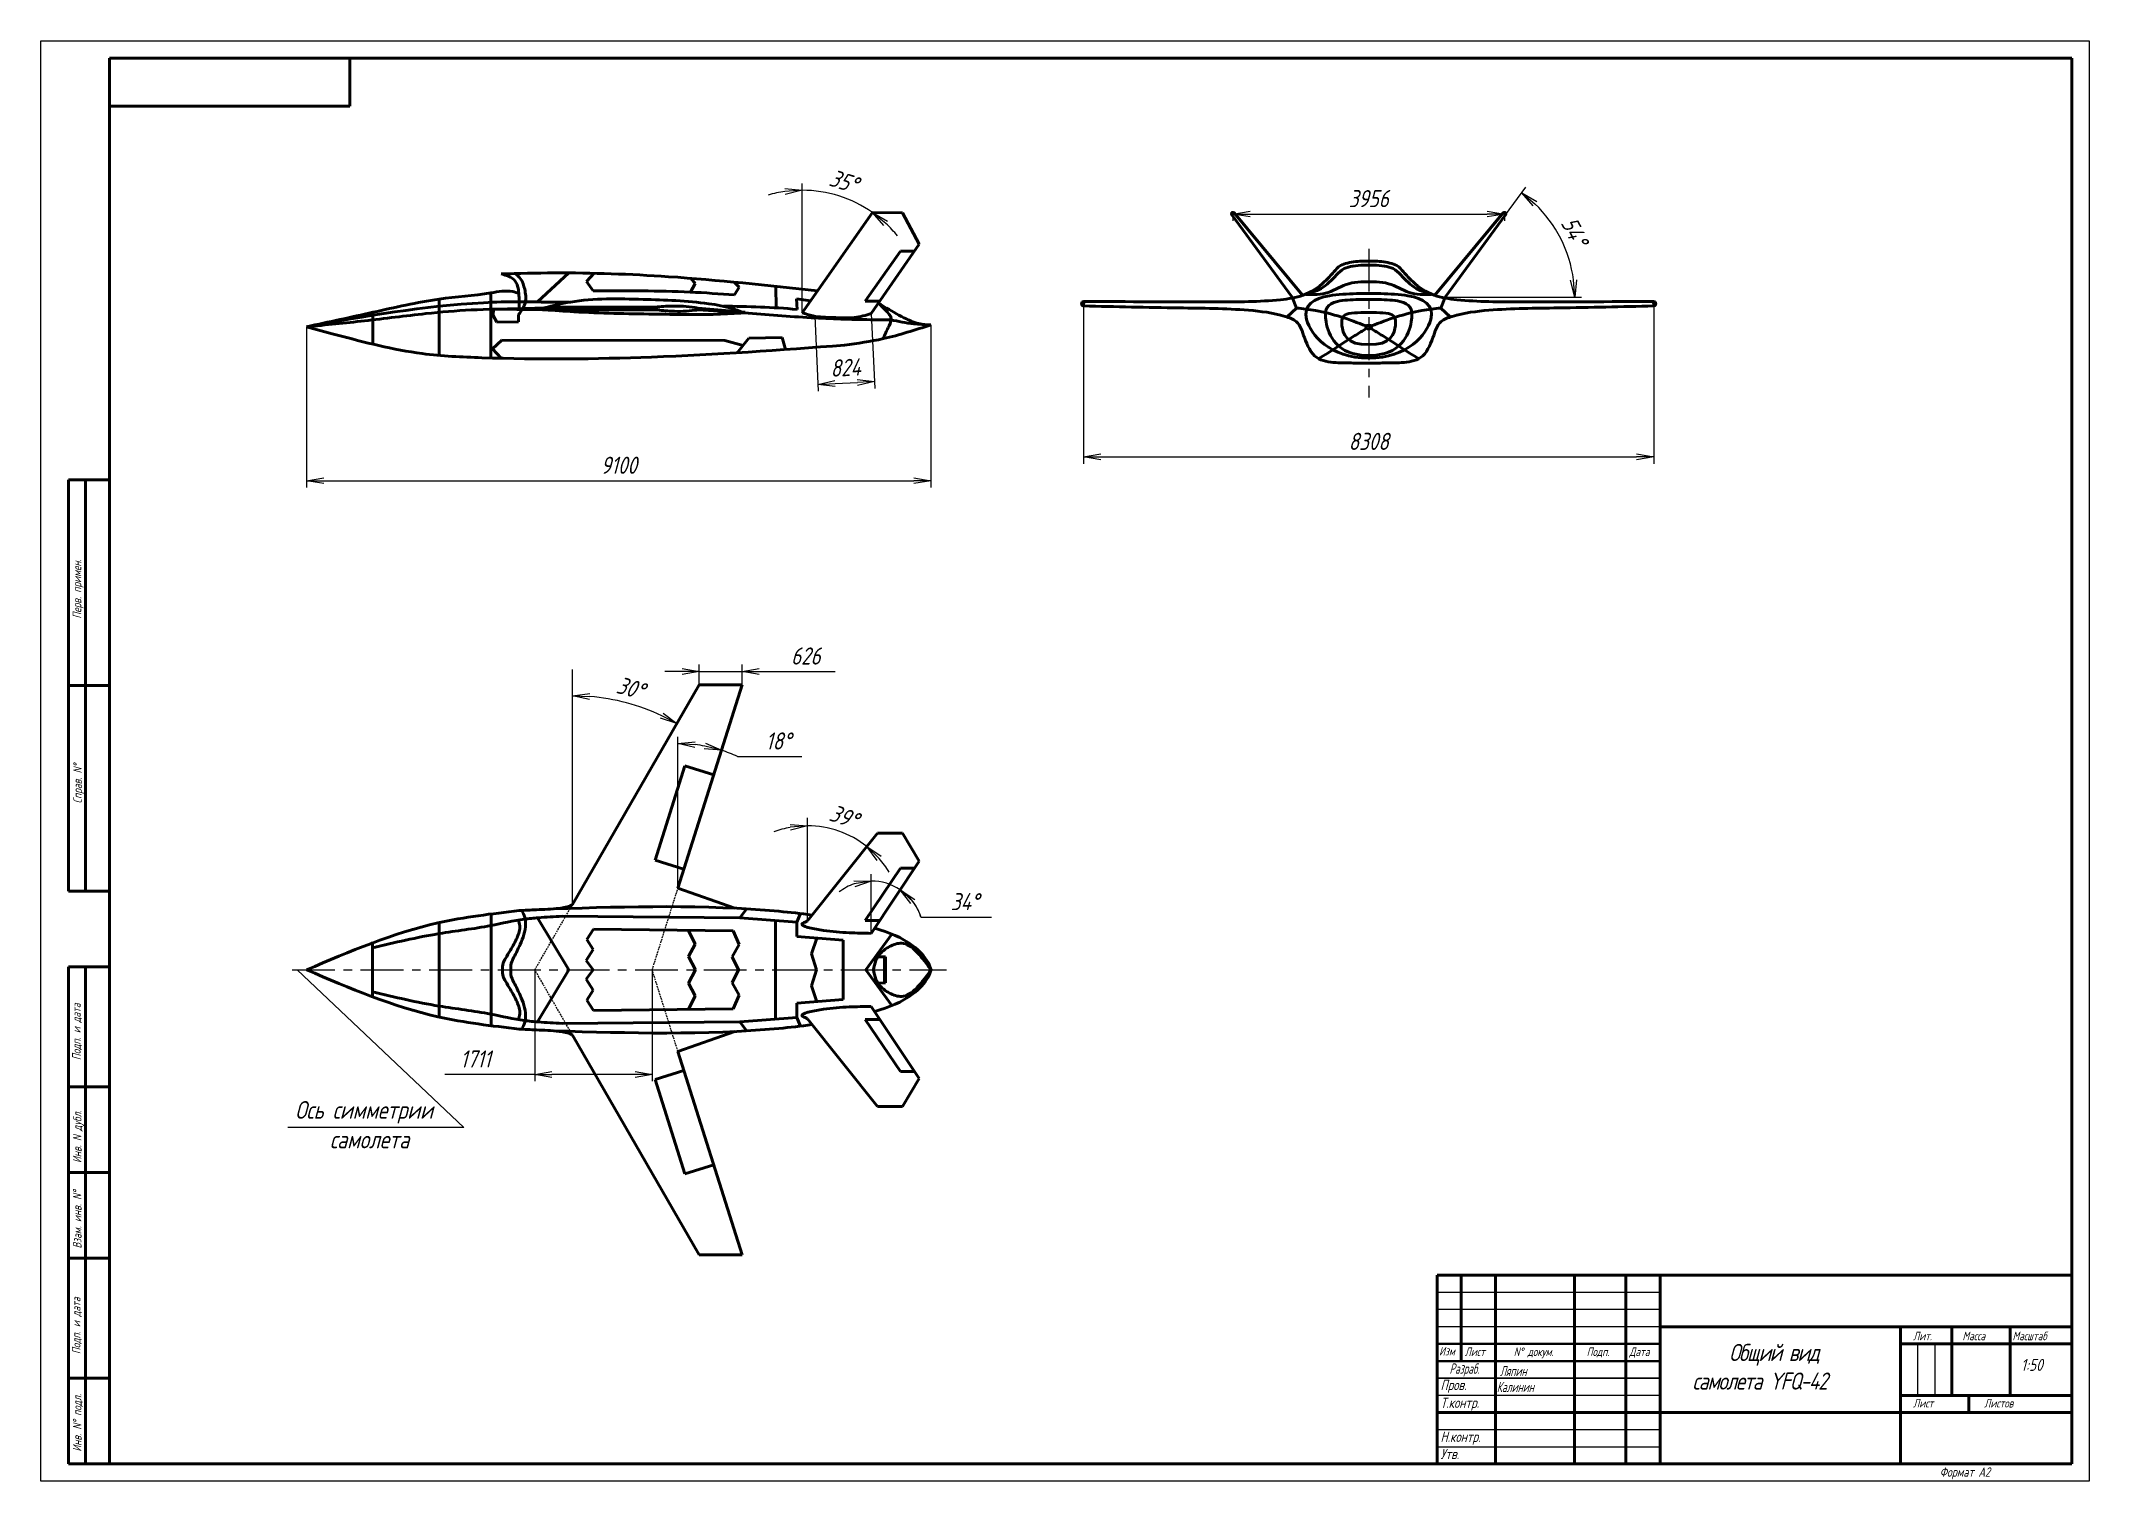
# Model space of a CAD drawing. Header units: millimetres. Extents: x 38559 to 1932156, y -475559 to 1027176.
# Drawn here: x 39448 to 40045, y 20149 to 20569 of the extents above; entities that cross this region are included whole.
import ezdxf
from ezdxf.enums import TextEntityAlignment as Align

# ---------------------------------------------------------------- set-up
doc = ezdxf.new("R2010")
doc.units = ezdxf.units.MM
doc.linetypes.add('CENTER', pattern=[2, 1.25, -0.25, 0.25, -0.25])
doc.linetypes.add('DASHED', pattern=[0.75, 0.5, -0.25])
for name, color, linetype, lineweight in [('_axes (Оси)', 6, 'CENTER', 30), ('_basic (Основной)', 4, 'Continuous', 60), ('_contour (Тонкий)', 7, 'Continuous', 30), ('_invisible (Невидимый)', 1, 'DASHED', 30), ('_remote (Тонкий)', 9, 'Continuous', 30), ('_text (Надписи)', 2, 'Continuous', 30)]:
    doc.layers.add(name, color=color, linetype=linetype, lineweight=lineweight)
doc.styles.add('ESKD', font='eskd.shx', dxfattribs={"oblique": 15, "height": 5})
doc.styles.add('стиль рамки', font='romans.shx', dxfattribs={"width": 0.75, "oblique": 15, "height": 3.5})
doc.dimstyles.new('ESKD', dxfattribs={"dimtxt": 5, "dimasz": 5, "dimexe": 2, "dimexo": 0, "dimgap": 2, "dimtad": 1, "dimtoh": 1, "dimzin": 12, "dimdsep": 46, "dimtxsty": 'ESKD', "dimblk1": 'OPEN', "dimblk2": 'OPEN', "dimsah": 1, "dimcen": 5, "dimclrd": 256, "dimclre": 256, "dimclrt": 2, "dimadec": 0, "dimazin": 0, "dimtfac": 1, "dimtmove": 0, "dimatfit": 3, "dimldrblk": 'OPEN', "dimfxl": 1, "dimtolj": 1, "dimtzin": 12, "dimlwd": -1, "dimlwe": -1, "dimarcsym": 0})

msp = doc.modelspace()

# ---------------------------------------------------------------- texts
at = {"layer": '_contour (Тонкий)', "color": 2, "transparency": 33554687, "insert": (39920.103, 20188.827), "char_height": 5, "attachment_point": 1, "style": 'ESKD'}
msp.add_mtext_dynamic_manual_height_columns('\\pi20.082;{\\T0.9;Общий вид\\P\\pi9.4077;самолета YFQ-42}', width=70.09073, gutter_width=12.5, heights=[25.222], dxfattribs=at)
at = {"layer": '_text (Надписи)', "transparency": 33554687, "style": 'стиль рамки', "oblique": 15, "width": 0.75}
for s, p in [('Перв. примен.', (39459.856, 20400.339)), ('Справ. N%%d', (39460.011, 20346.454)), ('Подп. и дата', (39459.677, 20271.597)), ('Инв. N дубл.', (39459.921, 20241.572)), ('Взам. инв. N%%d', (39459.921, 20216.645)), ('Подп. и дата', (39459.627, 20185.86)), ('Инв. N%%d подл.', (39459.921, 20157.394))]:
    msp.add_text(s, height=2.5, rotation=90, dxfattribs=at).set_placement(p)
at = {"layer": '_text (Надписи)', "transparency": 33554687, "oblique": 15}
for s, height, style, width, p in [('Лит.', 2.5, 'стиль рамки', 0.75, (39993.821, 20189.892)), ('Масса', 2.5, 'стиль рамки', 0.75, (40008.196, 20189.892)), ('Масштаб', 2.5, 'стиль рамки', 0.75, (40022.788, 20189.892)), ('Изм', 2.5, 'стиль рамки', 0.75, (39855.648, 20185.439)), ('Лист', 2.5, 'стиль рамки', 0.75, (39863.124, 20185.289)), ('N%%d докум. ', 2.5, 'стиль рамки', 0.75, (39877.408, 20185.289)), ('Подп.', 2.5, 'стиль рамки', 0.75, (39898.66, 20185.289)), ('Дата', 2.5, 'стиль рамки', 0.75, (39911.111, 20185.289)), ('Ляпин', 3, 'ESKD', 0.8, (39873.378, 20179.429)), ('Пров.', 3, 'стиль рамки', 0.75, (39856.065, 20175.356)), ('Т.контр.', 3, 'стиль рамки', 0.75, (39856.065, 20170.161)), ('Калинин', 3, 'ESKD', 0.8, (39872.473, 20174.772)), ('Лист', 2.5, 'стиль рамки', 0.75, (39993.821, 20170.278)), ('Листов', 2.5, 'стиль рамки', 0.75, (40014.545, 20170.278)), ('Н.контр.', 3, 'стиль рамки', 0.75, (39856.065, 20160.239)), ('Утв.', 3, 'стиль рамки', 0.75, (39856.065, 20155.219)), ('Формат А2', 2.75, 'стиль рамки', 0.75, (40001.567, 20150.077))]:
    msp.add_text(s, height=height, dxfattribs=dict(at, style=style, width=width)).set_placement(p)
at = {"layer": '_text (Надписи)', "transparency": 33554687, "style": 'ESKD', "oblique": 15, "width": 0.8}
msp.add_text('Разраб.', height=3, dxfattribs=at).set_placement((39863.008, 20180.117), align=Align.CENTER)
at = {"layer": '_text (Надписи)', "transparency": 33554687, "attachment_point": 1, "style": 'ESKD'}
for s, width, gutter_width, heights, insert, char_height in [('Ось симметрии\\P\\pi10.129;самолета', 51.29471, 25.868, [0], (39522.19, 20259.655), 5.17369), ('1:50', 13.49994, 25, [7.477], (40025.283, 20184.459), 3.5)]:
    msp.add_mtext_dynamic_manual_height_columns(s, width=width, gutter_width=gutter_width, heights=heights, dxfattribs=dict(at, insert=insert, char_height=char_height))

# ---------------------------------------------------------------- blocks, each defined once
blk = doc.blocks.new('_OPEN')
at = {"color": 0, "linetype": 'ByBlock'}
for p, q in [((-1, 0.17), (0, 0)), ((0, 0), (-1, -0.17)), ((0, 0), (-1, 0))]:
    blk.add_line(p, q, dxfattribs=at)
blk = doc.blocks.new('*D73')
at = {"layer": '_contour (Тонкий)', "transparency": 16777216}
for p, q in [((39795.56, 20518.38), (39795.56, 20516.35)), ((39800.56, 20518.35), (39869.68, 20518.35)), ((39874.68, 20518.38), (39874.68, 20516.35))]:
    blk.add_line(p, q, dxfattribs=at)
at = {"layer": 'Defpoints', "color": 0, "transparency": 16777216}
for p in [(39795.56, 20518.38), (39874.68, 20518.38), (39874.68, 20518.35)]:
    blk.add_point(p, dxfattribs=at)
at = {"layer": '_contour (Тонкий)', "transparency": 16777216, "xscale": 5, "yscale": 5, "zscale": 5, "rotation": 180}
blk.add_blockref('_OPEN', (39795.56, 20518.35), dxfattribs=at)
at = {"layer": '_contour (Тонкий)', "transparency": 16777216, "xscale": 5, "yscale": 5, "zscale": 5}
blk.add_blockref('_OPEN', (39874.68, 20518.35), dxfattribs=at)
at = {"layer": '_contour (Тонкий)', "color": 2, "transparency": 16777216, "insert": (39835.12, 20522.85), "char_height": 5, "attachment_point": 5, "style": 'ESKD'}
blk.add_mtext('\\A1;3956', dxfattribs=at)
blk = doc.blocks.new('*D74')
at = {"layer": '_contour (Тонкий)', "transparency": 16777216}
for p, q in [((39752.04, 20491.54), (39752.04, 20445.54)), ((39918.2, 20491.54), (39918.2, 20445.54)), ((39757.04, 20447.54), (39913.2, 20447.54))]:
    blk.add_line(p, q, dxfattribs=at)
at = {"layer": 'Defpoints', "color": 0, "transparency": 16777216}
for p in [(39752.04, 20491.54), (39918.2, 20491.54), (39918.2, 20447.54)]:
    blk.add_point(p, dxfattribs=at)
at = {"layer": '_contour (Тонкий)', "transparency": 16777216, "xscale": 5, "yscale": 5, "zscale": 5, "rotation": 180}
blk.add_blockref('_OPEN', (39752.04, 20447.54), dxfattribs=at)
at = {"layer": '_contour (Тонкий)', "transparency": 16777216, "xscale": 5, "yscale": 5, "zscale": 5}
blk.add_blockref('_OPEN', (39918.2, 20447.54), dxfattribs=at)
at = {"layer": '_contour (Тонкий)', "color": 2, "transparency": 16777216, "insert": (39835.12, 20452.04), "char_height": 5, "attachment_point": 5, "style": 'ESKD'}
blk.add_mtext('\\A1;8308', dxfattribs=at)
blk = doc.blocks.new('*D75')
at = {"layer": '_contour (Тонкий)', "transparency": 16777216}
for p, q in [((39525.53, 20485.47), (39525.53, 20438.58)), ((39707.54, 20486.03), (39707.54, 20438.58)), ((39530.53, 20440.58), (39702.54, 20440.58))]:
    blk.add_line(p, q, dxfattribs=at)
at = {"layer": 'Defpoints', "color": 0, "transparency": 16777216}
for p in [(39525.53, 20485.47), (39707.54, 20486.03), (39707.54, 20440.58)]:
    blk.add_point(p, dxfattribs=at)
at = {"layer": '_contour (Тонкий)', "transparency": 16777216, "xscale": 5, "yscale": 5, "zscale": 5, "rotation": 180}
blk.add_blockref('_OPEN', (39525.53, 20440.58), dxfattribs=at)
at = {"layer": '_contour (Тонкий)', "transparency": 16777216, "xscale": 5, "yscale": 5, "zscale": 5}
blk.add_blockref('_OPEN', (39707.54, 20440.58), dxfattribs=at)
at = {"layer": '_contour (Тонкий)', "color": 2, "transparency": 16777216, "insert": (39616.53, 20445.08), "char_height": 5, "attachment_point": 5, "style": 'ESKD'}
blk.add_mtext('\\A1;9100', dxfattribs=at)
blk = doc.blocks.new('*D76')
at = {"layer": '_contour (Тонкий)', "transparency": 16777216}
for p, q in [((39875.03, 20518.12), (39880.93, 20526.17)), ((39882.68, 20494.14), (39897.17, 20494.14))]:
    blk.add_line(p, q, dxfattribs=at)
blk.add_arc((39857.46, 20494.14), 37.71, 7.60247, 46.15847, dxfattribs=at)
at = {"layer": 'Defpoints', "color": 0, "transparency": 16777216}
for p in [(39875.03, 20518.12), (39893.34, 20505.75), (39857.46, 20494.14), (39857.46, 20494.14), (39882.68, 20494.14)]:
    blk.add_point(p, dxfattribs=at)
at = {"layer": '_contour (Тонкий)', "transparency": 16777216, "xscale": 5, "yscale": 5, "zscale": 5}
for p, rotation in [((39879.75, 20524.56), 139.9597086610692), ((39895.17, 20494.14), 273.8012348580489)]:
    blk.add_blockref('_OPEN', p, dxfattribs=dict(at, rotation=rotation))
at = {"layer": '_contour (Тонкий)', "color": 2, "transparency": 16777216, "insert": (39895.11, 20513.23), "char_height": 5, "attachment_point": 5, "rotation": 296.88047, "style": 'ESKD'}
blk.add_mtext('\\A1;54°', dxfattribs=at)
blk = doc.blocks.new('*D77')
at = {"layer": '_contour (Тонкий)', "transparency": 16777216}
blk.add_arc((39603.06, 20317), 60.86, 64.73236, 85.29169, dxfattribs=at)
at = {"layer": 'Defpoints', "color": 0, "transparency": 16777216}
for p in [(39603.06, 20385.5), (39639.98, 20381), (39623.86, 20374.2), (39603.06, 20317), (39603.06, 20317)]:
    blk.add_point(p, dxfattribs=at)
at = {"layer": '_contour (Тонкий)', "transparency": 16777216, "xscale": 5, "yscale": 5, "zscale": 5}
for p, rotation in [((39603.06, 20377.86), 177.6458473292894), ((39633.47, 20369.72), 332.3782101483054)]:
    blk.add_blockref('_OPEN', p, dxfattribs=dict(at, rotation=rotation))
at = {"layer": '_contour (Тонкий)', "color": 2, "transparency": 16777216, "insert": (39619.97, 20380.14), "char_height": 5, "attachment_point": 5, "rotation": 345.01203, "style": 'ESKD'}
blk.add_mtext('\\A1;30°', dxfattribs=at)
blk = doc.blocks.new('*D78')
at = {"layer": '_contour (Тонкий)', "transparency": 16777216}
for start, end in [(51.43879, 90), (100.32929, 110.65858), (30.78021, 41.1095)]:
    blk.add_arc((39671.51, 20312.16), 27.77, start, end, dxfattribs=at)
at = {"layer": 'Defpoints', "color": 0, "transparency": 16777216}
for p in [(39671.51, 20342.22), (39683.56, 20337.19), (39691.93, 20337.77), (39671.51, 20312.16), (39671.51, 20312.16)]:
    blk.add_point(p, dxfattribs=at)
at = {"layer": '_contour (Тонкий)', "transparency": 16777216, "xscale": 5, "yscale": 5, "zscale": 5}
for p, rotation in [((39671.51, 20339.94), 5.164645650248635), ((39688.82, 20333.88), 136.2741453164259)]:
    blk.add_blockref('_OPEN', p, dxfattribs=dict(at, rotation=rotation))
at = {"layer": '_contour (Тонкий)', "color": 2, "transparency": 16777216, "insert": (39682.17, 20342.63), "char_height": 5, "attachment_point": 5, "rotation": 340.7194, "style": 'ESKD'}
blk.add_mtext('\\A1;39°', dxfattribs=at)
blk = doc.blocks.new('*D79')
at = {"layer": '_contour (Тонкий)', "transparency": 16777216}
for p, q in [((39633.79, 20359.9), (39633.79, 20365.9)), ((39651.15, 20360.16), (39669.93, 20360.16))]:
    blk.add_line(p, q, dxfattribs=at)
for start, end in [(79.2802, 83.20417), (65.68854, 72.48437)]:
    blk.add_arc((39633.79, 20321.72), 42.18, start, end, dxfattribs=at)
at = {"layer": 'Defpoints', "color": 0, "transparency": 16777216}
for p in [(39652.49, 20381), (39638.08, 20363.68), (39633.79, 20359.9), (39633.79, 20321.72), (39633.79, 20321.72)]:
    blk.add_point(p, dxfattribs=at)
at = {"layer": '_contour (Тонкий)', "transparency": 16777216, "xscale": 5, "yscale": 5, "zscale": 5}
for p, rotation in [((39633.79, 20363.9), 176.6020859705108), ((39646.48, 20361.94), 345.8822859097772)]:
    blk.add_blockref('_OPEN', p, dxfattribs=dict(at, rotation=rotation))
at = {"layer": '_contour (Тонкий)', "color": 2, "transparency": 16777216, "insert": (39663.04, 20364.66), "char_height": 5, "attachment_point": 5, "style": 'ESKD'}
blk.add_mtext('\\A1;18°', dxfattribs=at)
blk = doc.blocks.new('*D80')
at = {"layer": '_contour (Тонкий)', "transparency": 16777216}
for p, q in [((39690.12, 20323.57), (39690.12, 20325.82)), ((39704.62, 20313.31), (39725.18, 20313.31))]:
    blk.add_line(p, q, dxfattribs=at)
for start, end in [(108.86214, 127.72428), (56.41107, 90), (18.14995, 56.41107), (18.68679, 37.54893)]:
    blk.add_arc((39690.12, 20308.56), 15.26, start, end, dxfattribs=at)
at = {"layer": 'Defpoints', "color": 0, "transparency": 16777216}
for p in [(39704.08, 20329.58), (39690.12, 20323.57), (39693.08, 20323.53), (39690.12, 20308.56), (39690.12, 20308.56)]:
    blk.add_point(p, dxfattribs=at)
at = {"layer": '_contour (Тонкий)', "transparency": 16777216, "xscale": 5, "yscale": 5, "zscale": 5}
for p, rotation in [((39690.12, 20323.82), 9.431069870131), ((39698.56, 20321.27), 136.9800003126803)]:
    blk.add_blockref('_OPEN', p, dxfattribs=dict(at, rotation=rotation))
at = {"layer": '_contour (Тонкий)', "color": 2, "transparency": 16777216, "insert": (39717.4, 20317.81), "char_height": 5, "attachment_point": 5, "style": 'ESKD'}
blk.add_mtext('\\A1;34°', dxfattribs=at)
blk = doc.blocks.new('*D81')
at = {"layer": '_contour (Тонкий)', "transparency": 16777216}
for p, q in [((39690.12, 20489.32), (39691.17, 20467.47)), ((39673.65, 20488.53), (39674.69, 20466.68)), ((39679.59, 20468.91), (39686.08, 20469.22))]:
    blk.add_line(p, q, dxfattribs=at)
at = {"layer": 'Defpoints', "color": 0, "transparency": 16777216}
for p in [(39690.12, 20489.32), (39673.65, 20488.53), (39691.07, 20469.46)]:
    blk.add_point(p, dxfattribs=at)
at = {"layer": '_contour (Тонкий)', "transparency": 16777216, "xscale": 5, "yscale": 5, "zscale": 5}
for p, rotation in [((39674.6, 20468.67), 182.7405263335839), ((39691.07, 20469.46), 2.740526333583879)]:
    blk.add_blockref('_OPEN', p, dxfattribs=dict(at, rotation=rotation))
at = {"layer": '_contour (Тонкий)', "color": 2, "transparency": 16777216, "insert": (39682.62, 20473.56), "char_height": 5, "attachment_point": 5, "rotation": 2.74053, "style": 'ESKD'}
blk.add_mtext('\\A1;824', dxfattribs=at)
blk = doc.blocks.new('*D82')
at = {"layer": '_contour (Тонкий)', "transparency": 16777216}
for p, q in [((39634.98, 20384.95), (39629.98, 20384.95)), ((39639.98, 20381), (39639.98, 20386.95)), ((39639.98, 20384.95), (39652.49, 20384.95)), ((39652.49, 20381), (39652.49, 20386.95)), ((39657.49, 20384.95), (39679.59, 20384.95))]:
    blk.add_line(p, q, dxfattribs=at)
at = {"layer": 'Defpoints', "color": 0, "transparency": 16777216}
for p in [(39652.49, 20384.95), (39639.98, 20381), (39652.49, 20381)]:
    blk.add_point(p, dxfattribs=at)
at = {"layer": '_contour (Тонкий)', "transparency": 16777216, "xscale": 5, "yscale": 5, "zscale": 5}
blk.add_blockref('_OPEN', (39639.98, 20384.95), dxfattribs=at)
at = {"layer": '_contour (Тонкий)', "transparency": 16777216, "xscale": 5, "yscale": 5, "zscale": 5, "rotation": 180}
blk.add_blockref('_OPEN', (39652.49, 20384.95), dxfattribs=at)
at = {"layer": '_contour (Тонкий)', "color": 2, "transparency": 16777216, "insert": (39671.04, 20389.45), "char_height": 5, "attachment_point": 5, "style": 'ESKD'}
blk.add_mtext('\\A1;626', dxfattribs=at)
blk = doc.blocks.new('*D83')
at = {"layer": '_contour (Тонкий)', "transparency": 16777216}
blk.add_line((39669.95, 20525.14), (39669.95, 20527.28), dxfattribs=at)
for start, end in [(98.02563, 106.05127), (54.90118, 90), (38.84991, 46.87554)]:
    blk.add_arc((39669.95, 20489.56), 35.72, start, end, dxfattribs=at)
at = {"layer": 'Defpoints', "color": 0, "transparency": 16777216}
for p in [(39669.95, 20525.14), (39684.14, 20522.34), (39690.52, 20518.83), (39669.95, 20489.56), (39669.95, 20489.56)]:
    blk.add_point(p, dxfattribs=at)
at = {"layer": '_contour (Тонкий)', "transparency": 16777216, "xscale": 5, "yscale": 5, "zscale": 5}
for p, rotation in [((39669.95, 20525.28), 4.012816530204834), ((39690.49, 20518.79), 140.8883590433328)]:
    blk.add_blockref('_OPEN', p, dxfattribs=dict(at, rotation=rotation))
at = {"layer": '_contour (Тонкий)', "color": 2, "transparency": 16777216, "insert": (39682.08, 20527.91), "char_height": 5, "attachment_point": 5, "rotation": 342.45059, "style": 'ESKD'}
blk.add_mtext('\\A1;35°', dxfattribs=at)
blk = doc.blocks.new('*D84')
at = {"layer": '_contour (Тонкий)', "transparency": 16777216}
for p, q in [((39592.06, 20297.92), (39592.06, 20265.42)), ((39626.27, 20297.92), (39626.27, 20265.42)), ((39592.06, 20267.42), (39565.85, 20267.42)), ((39621.27, 20267.42), (39597.06, 20267.42))]:
    blk.add_line(p, q, dxfattribs=at)
at = {"layer": 'Defpoints', "color": 0, "transparency": 16777216}
for p in [(39592.06, 20297.92), (39626.27, 20297.92), (39626.27, 20267.42)]:
    blk.add_point(p, dxfattribs=at)
at = {"layer": '_contour (Тонкий)', "transparency": 16777216, "xscale": 5, "yscale": 5, "zscale": 5, "rotation": 180}
blk.add_blockref('_OPEN', (39592.06, 20267.42), dxfattribs=at)
at = {"layer": '_contour (Тонкий)', "transparency": 16777216, "xscale": 5, "yscale": 5, "zscale": 5}
blk.add_blockref('_OPEN', (39626.27, 20267.42), dxfattribs=at)
at = {"layer": '_contour (Тонкий)', "color": 2, "transparency": 16777216, "insert": (39574.76, 20271.92), "char_height": 5, "attachment_point": 5, "style": 'ESKD'}
blk.add_mtext('\\A1;1711', dxfattribs=at)

# ---------------------------------------------------------------- dimensions: what is measured, and where the dimension line sits
at = {"layer": '_contour (Тонкий)', "transparency": 33554687}
for base, line1, line2, picture, middle in [((39684.135, 20522.344), ((39669.948, 20489.558), (39669.948, 20525.143)), ((39690.521, 20518.831), (39669.948, 20489.558)), '*D83', (39682.077, 20527.91)), ((39893.339, 20505.747), ((39875.031, 20518.12), (39857.458, 20494.144)), ((39857.458, 20494.144), (39882.684, 20494.144)), '*D76', (39895.108, 20513.229)), ((39623.864, 20374.196), ((39603.064, 20316.998), (39639.977, 20380.997)), ((39603.064, 20316.998), (39603.064, 20385.5)), '*D77', (39619.967, 20380.137)), ((39638.077, 20363.678), ((39633.786, 20321.716), (39633.786, 20359.903)), ((39652.495, 20380.997), (39633.786, 20321.716)), '*D79', (39663.041, 20364.656)), ((39683.557, 20337.187), ((39671.511, 20312.164), (39671.511, 20342.223)), ((39671.511, 20312.164), (39691.926, 20337.774)), '*D78', (39682.167, 20342.626)), ((39693.084, 20323.526), ((39690.122, 20308.56), (39690.122, 20323.568)), ((39704.084, 20329.584), (39690.122, 20308.56)), '*D80', (39717.4, 20317.813))]:
    dim = msp.add_angular_dim_2l(base=base, line1=line1, line2=line2, dimstyle='ESKD', dxfattribs=at)
    dim.commit()
    dim.dimension.update_dxf_attribs({"geometry": picture, "text_midpoint": middle})
for base, p1, p2, text, picture, middle in [((39874.679, 20518.346), (39795.562, 20518.377), (39874.679, 20518.377), '3956', '*D73', (39835.12, 20518.346)), ((39707.535, 20440.582), (39525.535, 20485.466), (39707.535, 20486.028), '9100', '*D75', (39616.535, 20440.582)), ((39626.275, 20267.423), (39592.058, 20297.918), (39626.275, 20297.918), '1711', '*D84', (39574.763, 20267.423))]:
    dim = msp.add_linear_dim(base=base, p1=p1, p2=p2, text=text, dimstyle='ESKD', dxfattribs=at)
    dim.commit()
    dim.dimension.update_dxf_attribs({"geometry": picture, "text_midpoint": middle, "dimtype": 160})
dim = msp.add_linear_dim(base=(39691.072, 20469.464), p1=(39673.646, 20488.527), p2=(39690.122, 20489.315), angle=2.740526, text='824', dimstyle='ESKD', dxfattribs=at)
dim.commit()
dim.dimension.update_dxf_attribs({"geometry": '*D81', "text_midpoint": (39682.834, 20469.069), "dimtype": 161})
for base, p1, p2, text, picture, middle in [((39918.204, 20447.54), (39752.036, 20491.545), (39918.204, 20491.545), '8308', '*D74', (39835.12, 20452.04)), ((39652.495, 20384.95), (39639.977, 20380.997), (39652.495, 20380.997), '626', '*D82', (39671.044, 20389.45))]:
    dim = msp.add_linear_dim(base=base, p1=p1, p2=p2, text=text, dimstyle='ESKD', dxfattribs=at)
    dim.commit()
    dim.dimension.update_dxf_attribs({"geometry": picture, "text_midpoint": middle})

# ---------------------------------------------------------------- linework, layer by layer
at = {"layer": '_axes (Оси)', "ltscale": 10, "transparency": 33554687}
for p, q in [((39835.12, 20508.242), (39835.12, 20464.873)), ((39521.283, 20297.918), (39712.019, 20297.918))]:
    msp.add_line(p, q, dxfattribs=at)
at = {"layer": '_basic (Основной)', "transparency": 33554687}
for p, q in [((39468.103, 20193.827), (39468.103, 20563.827)), ((40040.103, 20563.827), (39468.103, 20563.827)), ((39538.103, 20549.827), (39538.103, 20563.827)), ((40040.103, 20153.827), (40040.103, 20563.827)), ((39538.103, 20549.827), (39468.103, 20549.827)), ((39690.521, 20518.831), (39669.948, 20489.558)), ((39690.521, 20518.831), (39699.273, 20518.744)), ((39699.273, 20518.744), (39704.126, 20509.564)), ((39795.21, 20518.12), (39812.783, 20494.144)), ((39815.837, 20494.641), (39795.891, 20518.664)), ((39854.404, 20494.641), (39874.35, 20518.664)), ((39875.031, 20518.12), (39857.458, 20494.144)), ((39698.673, 20507.541), (39688.328, 20492.934)), ((39704.126, 20509.564), (39690.122, 20489.315)), ((39698.673, 20507.541), (39702.725, 20507.541)), ((39592.861, 20492.704), (39601.953, 20501.175)), ((39607.138, 20498.645), (39609.324, 20501.071)), ((39579.262, 20495.355), (39579.262, 20476.365)), ((39609.109, 20495.961), (39607.138, 20498.645)), ((39637.427, 20495.58), (39638.8, 20498.074)), ((39638.8, 20498.074), (39637.502, 20499.6)), ((39651.603, 20497.012), (39650.123, 20498.49)), ((39650.278, 20494.756), (39651.603, 20497.012)), ((39662.267, 20497.258), (39662.366, 20490.993)), ((39544.833, 20489.678), (39544.833, 20480.393)), ((39564.156, 20493.519), (39564.156, 20477.126)), ((39594.285, 20490.431), (39579.262, 20490.578)), ((39579.965, 20488.735), (39579.983, 20490.571)), ((39587.342, 20486.948), (39587.346, 20489.053)), ((39587.471, 20492.758), (39587.517, 20490.744)), ((39627.272, 20490.431), (39594.285, 20490.431)), ((39594.812, 20490.948), (39594.865, 20490.431)), ((39627.272, 20491.232), (39595.895, 20491.232)), ((39627.272, 20491.232), (39627.272, 20490.431)), ((39639.683, 20490.861), (39639.654, 20490.426)), ((39639.677, 20490.424), (39653.111, 20489.519)), ((39639.683, 20490.861), (39653.354, 20489.747)), ((39668.537, 20490.529), (39668.368, 20493.581)), ((39668.368, 20493.581), (39672.405, 20493.054)), ((39688.328, 20492.934), (39692.643, 20492.963)), ((39752.036, 20491.545), (39752.055, 20492.8)), ((39811.368, 20488.32), (39814.073, 20490.931)), ((39814.073, 20490.931), (39812.783, 20494.144)), ((39856.168, 20490.931), (39857.458, 20494.144)), ((39858.873, 20488.32), (39856.168, 20490.931)), ((39918.204, 20491.545), (39918.186, 20492.8)), ((39580.943, 20486.78), (39579.965, 20488.735)), ((39580.943, 20486.78), (39587.342, 20486.948)), ((39582.457, 20481.548), (39579.712, 20479.066)), ((39579.712, 20479.066), (39582.225, 20476.286)), ((39582.457, 20481.548), (39647.468, 20481.444)), ((39647.468, 20481.444), (39652.743, 20480.044)), ((39651.077, 20477.906), (39654.409, 20482.182)), ((39654.409, 20482.182), (39664.127, 20482.373)), ((39664.127, 20482.373), (39665.17, 20478.844)), ((39456.103, 20440.827), (39456.103, 20320.827)), ((39468.103, 20440.827), (39456.103, 20440.827)), ((39461.103, 20320.827), (39461.103, 20440.827)), ((39468.103, 20380.827), (39456.103, 20380.827)), ((39603.064, 20316.998), (39639.977, 20380.997)), ((39652.495, 20380.997), (39633.786, 20321.716)), ((39639.977, 20380.997), (39652.495, 20380.997)), ((39627.13, 20329.939), (39635.813, 20357.451)), ((39635.813, 20357.451), (39644.226, 20354.796)), ((39671.511, 20312.164), (39691.926, 20337.774)), ((39691.926, 20337.774), (39699.273, 20337.774)), ((39699.273, 20337.774), (39704.084, 20329.584)), ((39627.13, 20329.939), (39635.543, 20327.284)), ((39704.084, 20329.584), (39690.122, 20308.56)), ((39688.328, 20312.356), (39698.673, 20327.537)), ((39702.725, 20327.537), (39698.673, 20327.537)), ((39468.103, 20320.827), (39456.103, 20320.827)), ((39633.786, 20321.716), (39650.335, 20315.896)), ((39564.222, 20311.46), (39564.222, 20297.918)), ((39579.314, 20314.317), (39579.314, 20297.918)), ((39592.833, 20313.095), (39601.953, 20297.918)), ((39651.8, 20313.041), (39600.051, 20313.563)), ((39653.626, 20315.489), (39651.8, 20313.041)), ((39651.8, 20313.041), (39668.447, 20311.84)), ((39662.199, 20312.291), (39662.251, 20297.918)), ((39668.447, 20311.84), (39669.437, 20314.153)), ((39668.447, 20311.84), (39668.453, 20307.658)), ((39692.643, 20312.356), (39688.328, 20312.356)), ((39544.786, 20306.054), (39544.786, 20297.918)), ((39609.195, 20309.803), (39607.208, 20306.8)), ((39607.208, 20306.8), (39609.077, 20303.833)), ((39609.195, 20309.803), (39649.849, 20309.268)), ((39636.836, 20309.439), (39638.786, 20305.456)), ((39638.786, 20305.456), (39636.847, 20301.8)), ((39651.618, 20305.307), (39649.554, 20301.741)), ((39649.849, 20309.268), (39651.618, 20305.307)), ((39668.453, 20307.658), (39681.9, 20306.597)), ((39672.694, 20302.577), (39674.29, 20307.198)), ((39681.9, 20306.597), (39681.9, 20297.918)), ((39696.111, 20308.339), (39688.507, 20297.918)), ((39456.103, 20153.827), (39456.103, 20298.827)), ((39468.103, 20298.827), (39456.103, 20298.827)), ((39461.103, 20153.827), (39461.103, 20298.827)), ((39609.077, 20303.833), (39606.984, 20300.666)), ((39606.984, 20300.666), (39609.099, 20297.918)), ((39636.847, 20301.8), (39638.916, 20297.918)), ((39636.847, 20301.8), (39638.916, 20297.918)), ((39649.554, 20301.741), (39651.479, 20297.918)), ((39649.554, 20301.741), (39651.479, 20297.918)), ((39672.694, 20302.577), (39674.166, 20297.918)), ((39694.284, 20301.747), (39692.12, 20301.76)), ((39694.002, 20301.749), (39693.98, 20297.918)), ((39694.284, 20301.747), (39694.284, 20297.918)), ((39544.786, 20289.781), (39544.786, 20297.918)), ((39564.222, 20284.375), (39564.222, 20297.918)), ((39579.314, 20281.518), (39579.314, 20297.918)), ((39592.833, 20282.74), (39601.953, 20297.918)), ((39606.984, 20295.17), (39609.099, 20297.918)), ((39609.077, 20292.003), (39606.984, 20295.17)), ((39636.847, 20294.035), (39638.916, 20297.918)), ((39636.847, 20294.035), (39638.916, 20297.918)), ((39638.786, 20290.379), (39636.847, 20294.035)), ((39649.554, 20294.095), (39651.479, 20297.918)), ((39649.554, 20294.095), (39651.479, 20297.918)), ((39651.618, 20290.528), (39649.554, 20294.095)), ((39662.199, 20283.545), (39662.251, 20297.918)), ((39672.694, 20293.258), (39674.166, 20297.918)), ((39672.694, 20293.258), (39674.29, 20288.638)), ((39681.9, 20289.238), (39681.9, 20297.918)), ((39696.111, 20287.497), (39688.507, 20297.918)), ((39694.284, 20294.088), (39692.12, 20294.076)), ((39694.002, 20294.087), (39693.98, 20297.918)), ((39694.284, 20294.088), (39694.284, 20297.918)), ((39607.208, 20289.035), (39609.077, 20292.003)), ((39609.195, 20286.032), (39607.208, 20289.035)), ((39609.195, 20286.032), (39649.849, 20286.567)), ((39636.836, 20286.396), (39638.786, 20290.379)), ((39649.849, 20286.567), (39651.618, 20290.528)), ((39668.447, 20283.995), (39668.453, 20288.177)), ((39668.453, 20288.177), (39681.9, 20289.238)), ((39704.084, 20266.252), (39690.122, 20287.275)), ((39651.8, 20282.795), (39600.051, 20282.272)), ((39651.8, 20282.795), (39668.447, 20283.995)), ((39653.626, 20280.347), (39651.8, 20282.795)), ((39668.447, 20283.995), (39669.437, 20281.682)), ((39671.511, 20283.671), (39691.926, 20258.062)), ((39692.643, 20283.48), (39688.328, 20283.48)), ((39688.328, 20283.48), (39698.673, 20268.299)), ((39603.064, 20278.837), (39639.977, 20214.839)), ((39633.786, 20274.119), (39650.335, 20279.939)), ((39627.13, 20265.896), (39635.543, 20268.551)), ((39652.495, 20214.839), (39633.786, 20274.119)), ((39702.725, 20268.299), (39698.673, 20268.299)), ((39468.103, 20263.827), (39456.103, 20263.827)), ((39627.13, 20265.896), (39635.813, 20238.385)), ((39699.273, 20258.062), (39704.084, 20266.252)), ((39691.926, 20258.062), (39699.273, 20258.062)), ((39468.103, 20238.827), (39456.103, 20238.827)), ((39635.813, 20238.385), (39644.226, 20241.04)), ((39639.977, 20214.839), (39652.495, 20214.839)), ((39468.103, 20213.827), (39456.103, 20213.827)), ((39855.103, 20208.827), (39855.103, 20153.827)), ((40040.103, 20208.827), (39855.103, 20208.827)), ((39862.103, 20183.827), (39862.103, 20208.827)), ((39872.103, 20208.827), (39872.103, 20153.827)), ((39895.103, 20153.827), (39895.103, 20208.827)), ((39910.103, 20208.827), (39910.103, 20153.827)), ((39920.103, 20208.827), (39920.103, 20153.827)), ((39468.103, 20153.827), (39468.103, 20193.827)), ((39920.103, 20193.827), (40040.103, 20193.827)), ((39990.103, 20193.827), (39990.103, 20153.827)), ((40005.103, 20193.827), (40005.103, 20173.827)), ((40022.103, 20193.827), (40022.103, 20173.827)), ((39990.103, 20188.827), (40040.103, 20188.827)), ((39468.103, 20178.827), (39456.103, 20178.827)), ((40040.103, 20173.827), (39990.103, 20173.827)), ((40010.103, 20173.827), (40010.103, 20168.827)), ((39920.103, 20168.827), (39855.103, 20168.827)), ((40040.103, 20168.827), (39920.103, 20168.827)), ((40040.103, 20153.827), (39456.103, 20153.827)), ((39990.103, 20153.827), (39990.103, 20153.827))]:
    msp.add_line(p, q, dxfattribs=at)
at = {"layer": '_basic (Основной)', "lineweight": 50, "transparency": 33554687}
for p, q in [((39920.103, 20188.827), (39855.103, 20188.827)), ((39920.103, 20183.827), (39855.103, 20183.827))]:
    msp.add_line(p, q, dxfattribs=at)
at = {"layer": '_basic (Основной)', "transparency": 33554687}
for centre, radius, start, end in [((39795.562, 20518.377), 0.436, 41.000324, 225.08376), ((39874.679, 20518.377), 0.436, 314.91624, 138.999676), ((39648.076, 20259.891), 231.544, 84.93041, 90.257916), ((39752.046, 20492.172), 0.628, 89.168454, 269.168454), ((39918.195, 20492.172), 0.628, 270.831546, 90.831546)]:
    msp.add_arc(centre, radius, start, end, dxfattribs=at)
for points, knots in [([(39582.215, 20500.894), (39587.374, 20501.021), (39603.633, 20501.422), (39634.461, 20500.295), (39659.968, 20497.528), (39674.433, 20495.939)], [0, 0, 0, 0, 748.1193929, 2357.5527302, 4466.6288994, 4466.6288994, 4466.6288994, 4466.6288994]), ([(39586.208, 20500.991), (39586.847, 20500.537), (39588.329, 20499.379), (39589.22, 20496.24), (39589.786, 20492.383), (39588.172, 20490.179), (39587.346, 20489.053)], [25.7017885, 25.7017885, 25.7017885, 25.7017885, 136.420123, 295.2444752, 481.044458, 675.2096334, 675.2096334, 675.2096334, 675.2096334]), ([(39835.12, 20503.449), (39834.633, 20503.448), (39833.097, 20503.433), (39830.7, 20503.221), (39827.772, 20502.618), (39824.982, 20499.86), (39822.154, 20496.684), (39819.08, 20495.654), (39817.915, 20495.264)], [36.9769448, 36.9769448, 36.9769448, 36.9769448, 107.60409, 259.6854425, 388.0492678, 527.4467866, 815.2132517, 990.8944781, 990.8944781, 990.8944781, 990.8944781]), ([(39835.12, 20503.449), (39835.608, 20503.448), (39837.144, 20503.433), (39839.541, 20503.221), (39842.469, 20502.618), (39845.258, 20499.86), (39848.087, 20496.684), (39851.16, 20495.654), (39852.326, 20495.264)], [36.9769448, 36.9769448, 36.9769448, 36.9769448, 107.60409, 259.6854425, 388.0492678, 527.4467866, 815.2132517, 990.8944781, 990.8944781, 990.8944781, 990.8944781]), ([(39835.12, 20495.187), (39833.958, 20495.178), (39830.177, 20495.113), (39821.114, 20494.697), (39812.535, 20490.219), (39823.724, 20476.316), (39835.12, 20476.316)], [111.6099783, 111.6099783, 111.6099783, 111.6099783, 189.416588, 362.848596, 674.9756911, 983.2344612, 983.2344612, 983.2344612, 983.2344612]), ([(39835.12, 20498.57), (39834.367, 20498.57), (39832.416, 20498.544), (39828.274, 20498.147), (39823.462, 20494.853), (39819.039, 20494.802), (39816.773, 20494.874)], [80.1069416, 80.1069416, 80.1069416, 80.1069416, 189.416588, 362.848596, 674.9756911, 995.5677362, 995.5677362, 995.5677362, 995.5677362]), ([(39835.12, 20498.57), (39835.874, 20498.57), (39837.825, 20498.544), (39841.967, 20498.147), (39846.779, 20494.853), (39851.202, 20494.802), (39853.468, 20494.874)], [80.1069416, 80.1069416, 80.1069416, 80.1069416, 189.416588, 362.848596, 674.9756911, 995.5677362, 995.5677362, 995.5677362, 995.5677362]), ([(39835.12, 20495.187), (39836.283, 20495.178), (39840.064, 20495.113), (39849.127, 20494.697), (39857.706, 20490.219), (39846.517, 20476.316), (39835.12, 20476.316)], [111.6099783, 111.6099783, 111.6099783, 111.6099783, 189.416588, 362.848596, 674.9756911, 983.2344612, 983.2344612, 983.2344612, 983.2344612]), ([(39602.138, 20492.625), (39600.688, 20492.622), (39595.799, 20492.626), (39587.46, 20492.849), (39563.202, 20492.214), (39542.665, 20488.535), (39525.535, 20485.466)], [142.7579165, 142.7579165, 142.7579165, 142.7579165, 352.9936009, 851.5267298, 1351.9366409, 3867.5798898, 3867.5798898, 3867.5798898, 3867.5798898]), ([(39653.111, 20489.519), (39651.989, 20489.944), (39648.639, 20491.211), (39638.769, 20493.01), (39622.971, 20493.492), (39606.725, 20493.923), (39597.331, 20491.617), (39594.812, 20490.948)], [0, 0, 0, 0, 173.8587372, 518.5674795, 1445.4368188, 2470.0374605, 2846.9229054, 2846.9229054, 2846.9229054, 2846.9229054]), ([(39707.535, 20486.028), (39706.323, 20486.086), (39703.558, 20486.219), (39699.004, 20488.351), (39695.21, 20490.572), (39692.72, 20492.014), (39692.194, 20492.312)], [0, 0, 0, 0, 174.4554856, 398.1204418, 716.0469508, 815.1230874, 815.1230874, 815.1230874, 815.1230874]), ([(39692.194, 20492.312), (39692.656, 20491.885), (39693.735, 20490.918), (39694.952, 20489.596), (39696.356, 20487.975), (39695.041, 20485.153), (39694.091, 20483.17), (39693.516, 20481.972)], [0, 0, 0, 0, 102.083624, 208.9149536, 266.6730481, 393.7056055, 595.1163037, 595.1163037, 595.1163037, 595.1163037]), ([(39752.036, 20491.545), (39761.302, 20491.325), (39777.294, 20490.949), (39797.09, 20490.803), (39808.347, 20489.416), (39814.918, 20487.101), (39816.438, 20481.732), (39819.057, 20475.866), (39825.405, 20474.844), (39830.414, 20474.936), (39833.617, 20474.849), (39835.12, 20474.873), (39836.622, 20474.866), (39839.826, 20474.936), (39844.836, 20474.844), (39851.184, 20475.866), (39853.803, 20481.732), (39855.323, 20487.101), (39861.894, 20489.416), (39873.151, 20490.803), (39892.947, 20490.949), (39908.939, 20491.325), (39918.204, 20491.545)], [0, 0, 0, 0, 1346.0154778, 2322.8823469, 2847.7168653, 3018.6000063, 3272.9793859, 3601.8717966, 3879.5214267, 4125.4521744, 4342.5469005, 4342.5469005, 4342.5469005, 4559.72833, 4805.6590776, 5083.3087078, 5412.2011184, 5666.580498, 5837.463639, 6362.2981574, 7339.1650265, 8685.1805043, 8685.1805043, 8685.1805043, 8685.1805043]), ([(39814.073, 20490.931), (39815.927, 20490.726), (39822.89, 20489.955), (39829.498, 20487.595), (39834.317, 20485.73)], [0, 0, 0, 0, 269.9435198, 1013.4224962, 1013.4224962, 1013.4224962, 1013.4224962]), ([(39835.12, 20493.467), (39834.163, 20493.459), (39831.048, 20493.405), (39823.581, 20493.063), (39821.037, 20489.197), (39825.731, 20477.096), (39835.12, 20477.054)], [111.6099783, 111.6099783, 111.6099783, 111.6099783, 189.416588, 362.848596, 674.9756911, 983.2344612, 983.2344612, 983.2344612, 983.2344612]), ([(39835.12, 20489.629), (39834.367, 20489.63), (39832.416, 20489.603), (39827.988, 20489.4), (39826.538, 20487.196), (39828.612, 20479.955), (39835.12, 20480.344)], [80.1069416, 80.1069416, 80.1069416, 80.1069416, 189.416588, 362.848596, 674.9756911, 995.5677362, 995.5677362, 995.5677362, 995.5677362]), ([(39835.12, 20493.467), (39836.078, 20493.459), (39839.193, 20493.405), (39846.66, 20493.063), (39849.204, 20489.197), (39844.51, 20477.096), (39835.12, 20477.054)], [111.6099783, 111.6099783, 111.6099783, 111.6099783, 189.416588, 362.848596, 674.9756911, 983.2344612, 983.2344612, 983.2344612, 983.2344612]), ([(39835.12, 20489.629), (39835.874, 20489.63), (39837.825, 20489.603), (39842.253, 20489.4), (39843.703, 20487.196), (39841.629, 20479.955), (39835.12, 20480.344)], [80.1069416, 80.1069416, 80.1069416, 80.1069416, 189.416588, 362.848596, 674.9756911, 995.5677362, 995.5677362, 995.5677362, 995.5677362]), ([(39856.168, 20490.931), (39854.314, 20490.726), (39847.351, 20489.955), (39840.743, 20487.595), (39835.924, 20485.73)], [0, 0, 0, 0, 269.9435198, 1013.4224962, 1013.4224962, 1013.4224962, 1013.4224962]), ([(39834.504, 20485.012), (39833.421, 20484.307), (39828.171, 20481.116), (39824.206, 20478.38), (39820.561, 20476.173)], [35.012744, 35.012744, 35.012744, 35.012744, 215.8919547, 833.4710192, 833.4710192, 833.4710192, 833.4710192]), ([(39835.12, 20485.872), (39835.039, 20485.872), (39834.829, 20485.869), (39834.352, 20485.847), (39834.196, 20485.61), (39834.419, 20484.83), (39835.12, 20484.871)], [80.1069416, 80.1069416, 80.1069416, 80.1069416, 189.416588, 362.848596, 674.9756911, 995.5677362, 995.5677362, 995.5677362, 995.5677362]), ([(39835.12, 20485.872), (39835.202, 20485.872), (39835.412, 20485.869), (39835.889, 20485.847), (39836.045, 20485.61), (39835.822, 20484.83), (39835.12, 20484.871)], [80.1069416, 80.1069416, 80.1069416, 80.1069416, 189.416588, 362.848596, 674.9756911, 995.5677362, 995.5677362, 995.5677362, 995.5677362]), ([(39835.737, 20485.012), (39836.82, 20484.307), (39842.07, 20481.116), (39846.035, 20478.38), (39849.68, 20476.173)], [35.012744, 35.012744, 35.012744, 35.012744, 215.8919547, 833.4710192, 833.4710192, 833.4710192, 833.4710192]), ([(39587.504, 20315.191), (39589.179, 20315.286), (39593.075, 20315.506), (39598.107, 20315.619), (39601.821, 20316.238), (39602.951, 20316.924), (39603.064, 20316.998)], [0, 0, 0, 0, 242.5066323, 564.0293051, 741.8326634, 762.0681119, 762.0681119, 762.0681119, 762.0681119]), ([(39597.679, 20315.71), (39619.585, 20316.36), (39644.708, 20317.105), (39669.611, 20314.343), (39672.787, 20313.9)], [0, 0, 0, 0, 3167.7497123, 3632.8194445, 3632.8194445, 3632.8194445, 3632.8194445]), ([(39690.122, 20308.56), (39687.98, 20308.603), (39683.32, 20308.706), (39677.38, 20309.136), (39672.798, 20309.967), (39670.864, 20310.447), (39669.555, 20311.31), (39670.369, 20311.63), (39670.882, 20311.832)], [26.0344759, 26.0344759, 26.0344759, 26.0344759, 335.8179633, 700.4879129, 899.6154988, 986.530629, 1019.3543041, 1075.1268013, 1075.1268013, 1075.1268013, 1075.1268013]), ([(39691.124, 20310.069), (39695.288, 20308.805), (39701.193, 20306.565), (39706.269, 20301.377), (39707.376, 20298.601), (39707.648, 20297.918)], [4552.4494712, 4552.4494712, 4552.4494712, 4552.4494712, 5128.9796654, 5454.5385954, 5560.961747, 5560.961747, 5560.961747, 5560.961747]), ([(39707.586, 20297.918), (39707.42, 20298.132), (39706.784, 20298.961), (39705.569, 20300.697), (39703.328, 20303.285), (39700.086, 20306.262), (39695.643, 20305.117), (39693.025, 20303.084), (39691.235, 20300.555), (39690.942, 20298.86), (39690.779, 20297.918)], [19.1682276, 19.1682276, 19.1682276, 19.1682276, 58.3917068, 170.6613589, 324.5708297, 565.5944879, 740.6391926, 933.7301744, 1042.8997365, 1179.7676281, 1179.7676281, 1179.7676281, 1179.7676281]), ([(39707.586, 20297.918), (39707.42, 20297.704), (39706.784, 20296.874), (39705.569, 20295.138), (39703.328, 20292.551), (39700.086, 20289.574), (39695.643, 20290.718), (39693.025, 20292.752), (39691.235, 20295.28), (39690.942, 20296.975), (39690.779, 20297.918)], [19.1682276, 19.1682276, 19.1682276, 19.1682276, 58.3917068, 170.6613589, 324.5708297, 565.5944879, 740.6391926, 933.7301744, 1042.8997365, 1179.7676281, 1179.7676281, 1179.7676281, 1179.7676281]), ([(39691.124, 20285.767), (39695.288, 20287.03), (39701.193, 20289.271), (39706.269, 20294.458), (39707.376, 20297.234), (39707.648, 20297.918)], [4552.4494712, 4552.4494712, 4552.4494712, 4552.4494712, 5128.9796654, 5454.5385954, 5560.961747, 5560.961747, 5560.961747, 5560.961747]), ([(39690.122, 20287.275), (39687.98, 20287.232), (39683.32, 20287.13), (39677.38, 20286.699), (39672.798, 20285.869), (39670.864, 20285.388), (39669.555, 20284.525), (39670.369, 20284.205), (39670.882, 20284.004)], [26.0344759, 26.0344759, 26.0344759, 26.0344759, 335.8179633, 700.4879129, 899.6154988, 986.530629, 1019.3543041, 1075.1268013, 1075.1268013, 1075.1268013, 1075.1268013]), ([(39587.504, 20280.644), (39589.179, 20280.55), (39593.075, 20280.33), (39598.107, 20280.216), (39601.821, 20279.597), (39602.951, 20278.912), (39603.064, 20278.837)], [0, 0, 0, 0, 242.5066323, 564.0293051, 741.8326634, 762.0681119, 762.0681119, 762.0681119, 762.0681119]), ([(39597.679, 20280.125), (39619.585, 20279.475), (39644.708, 20278.731), (39669.611, 20281.492), (39672.787, 20281.936)], [0, 0, 0, 0, 3167.7497123, 3632.8194445, 3632.8194445, 3632.8194445, 3632.8194445])]:
    msp.add_open_spline(points, degree=3, knots=knots, dxfattribs=at)
for points in [[(39752.055, 20492.8), (39790.817, 20492.748), (39809.414, 20493.358), (39816.04, 20494.693), (39822.281, 20498.63), (39824.976, 20501.495), (39826.901, 20503.29), (39828.911, 20504.06), (39833.83, 20504.616), (39835.12, 20504.616)], [(39918.186, 20492.8), (39879.424, 20492.748), (39860.827, 20493.358), (39854.201, 20494.693), (39847.96, 20498.63), (39845.265, 20501.495), (39843.34, 20503.29), (39841.33, 20504.06), (39836.411, 20504.616), (39835.12, 20504.616)], [(39525.535, 20485.466), (39544.877, 20489.687), (39564.142, 20493.517), (39579.269, 20495.356), (39585.606, 20495.713), (39587.394, 20495.203)], [(39587.471, 20492.758), (39587.394, 20495.203), (39587.055, 20497.274), (39585.997, 20499.132), (39583.785, 20500.414), (39582.215, 20500.894)], [(39609.109, 20495.961), (39623.344, 20495.923), (39637.315, 20495.585), (39650.278, 20494.756)], [(39525.535, 20485.466), (39542.404, 20487.204), (39560.307, 20489.294), (39573.55, 20490.376), (39587.553, 20490.744), (39594.812, 20490.948)], [(39653.111, 20489.519), (39645.225, 20489.113), (39626.766, 20489.158), (39603.428, 20489.837), (39594.865, 20490.431)], [(39627.26, 20490.431), (39631.94, 20490.014), (39638.716, 20490.273), (39639.677, 20490.424)], [(39627.272, 20491.232), (39631.962, 20491.506), (39638.728, 20491.042), (39639.683, 20490.861)], [(39695.818, 20487.508), (39689.897, 20487.531), (39672.605, 20488.096), (39653.111, 20489.519)], [(39690.122, 20489.315), (39685.283, 20488.178), (39679.055, 20488.173), (39673.185, 20488.613), (39669.948, 20489.558)], [(39525.535, 20485.466), (39534.106, 20483.144), (39559.23, 20477.66), (39576.64, 20476.445), (39626.094, 20476.629), (39682.348, 20480.084)], [(39682.348, 20480.084), (39693.649, 20482.002), (39707.535, 20486.028)], [(39707.535, 20486.028), (39702.458, 20486.343), (39695.818, 20487.508)], [(39525.535, 20297.918), (39563.81, 20311.594), (39587.504, 20315.191)], [(39600.051, 20313.563), (39593.055, 20313.113), (39589.054, 20312.712), (39579.224, 20310.825), (39564.161, 20308.478), (39544.786, 20304.36)], [(39587.273, 20312.44), (39587.661, 20310.765), (39586.871, 20307.287), (39584.942, 20303.649), (39583.495, 20301.236), (39582.832, 20299.819), (39582.641, 20297.918)], [(39588.231, 20315.287), (39589.166, 20313.175), (39589.388, 20311.214), (39587.761, 20305.332), (39585.986, 20301.595), (39585.062, 20299.227), (39585.062, 20297.918)], [(39671.511, 20312.164), (39671.227, 20312.017), (39670.882, 20311.832)], [(39525.535, 20297.918), (39563.81, 20284.242), (39587.504, 20280.644)], [(39587.273, 20283.395), (39587.661, 20285.07), (39586.871, 20288.549), (39584.942, 20292.187), (39583.495, 20294.6), (39582.832, 20296.016), (39582.641, 20297.918)], [(39588.231, 20280.548), (39589.166, 20282.66), (39589.388, 20284.621), (39587.761, 20290.504), (39585.986, 20294.241), (39585.062, 20296.608), (39585.062, 20297.918)], [(39600.051, 20282.272), (39593.055, 20282.723), (39589.054, 20283.123), (39579.224, 20285.01), (39564.161, 20287.357), (39544.786, 20291.475)], [(39671.511, 20283.671), (39671.227, 20283.818), (39670.882, 20284.004)]]:
    msp.add_spline(points, degree=3, dxfattribs=at)
at = {"layer": '_contour (Тонкий)', "transparency": 33554687}
for p, q in [((39448.103, 20148.827), (39448.103, 20568.827)), ((39448.103, 20568.827), (40045.103, 20568.827)), ((40045.103, 20568.827), (40045.103, 20148.827)), ((39669.948, 20489.558), (39669.948, 20525.143)), ((39857.458, 20494.144), (39882.684, 20494.144)), ((39603.064, 20316.998), (39603.064, 20385.5)), ((39633.786, 20321.716), (39633.786, 20359.903)), ((39671.511, 20312.164), (39671.511, 20342.223)), ((39690.122, 20308.56), (39690.122, 20323.568)), ((39522.794, 20297.918), (39571.319, 20251.898)), ((39571.319, 20251.898), (39520.027, 20251.898)), ((39920.103, 20203.827), (39855.103, 20203.827)), ((39920.103, 20198.827), (39855.103, 20198.827)), ((39920.103, 20193.827), (39855.103, 20193.827)), ((39995.091, 20188.618), (39995.091, 20173.827)), ((40000.169, 20188.618), (40000.169, 20173.827)), ((39855.103, 20178.827), (39920.103, 20178.827)), ((39920.103, 20173.827), (39855.103, 20173.827)), ((40045.103, 20148.827), (39448.103, 20148.827))]:
    msp.add_line(p, q, dxfattribs=at)
for points in [[(39855.103, 20163.827), (39920.103, 20163.827)], [(39855.103, 20158.827), (39920.103, 20158.827)]]:
    msp.add_lwpolyline(points, dxfattribs=at)
at = {"layer": '_invisible (Невидимый)', "transparency": 33554687}
for p, q in [((39592.058, 20297.918), (39603.064, 20316.998)), ((39626.275, 20297.918), (39633.786, 20321.716)), ((39603.064, 20278.837), (39592.058, 20297.918)), ((39633.786, 20274.119), (39626.275, 20297.918))]:
    msp.add_line(p, q, dxfattribs=at)
at = {"layer": '_remote (Тонкий)', "linetype": 'Continuous', "transparency": 33554687}
msp.add_line((39920.103, 20178.827), (39855.103, 20178.827), dxfattribs=at)

msp.set_redraw_order([(e.dxf.handle, doc.entitydb.next_handle()) for e in msp.query("TEXT MTEXT ATTDEF DIMENSION ARC_DIMENSION")])  # texts and dimensions are drawn at this point

doc.saveas('drawing.dxf')
